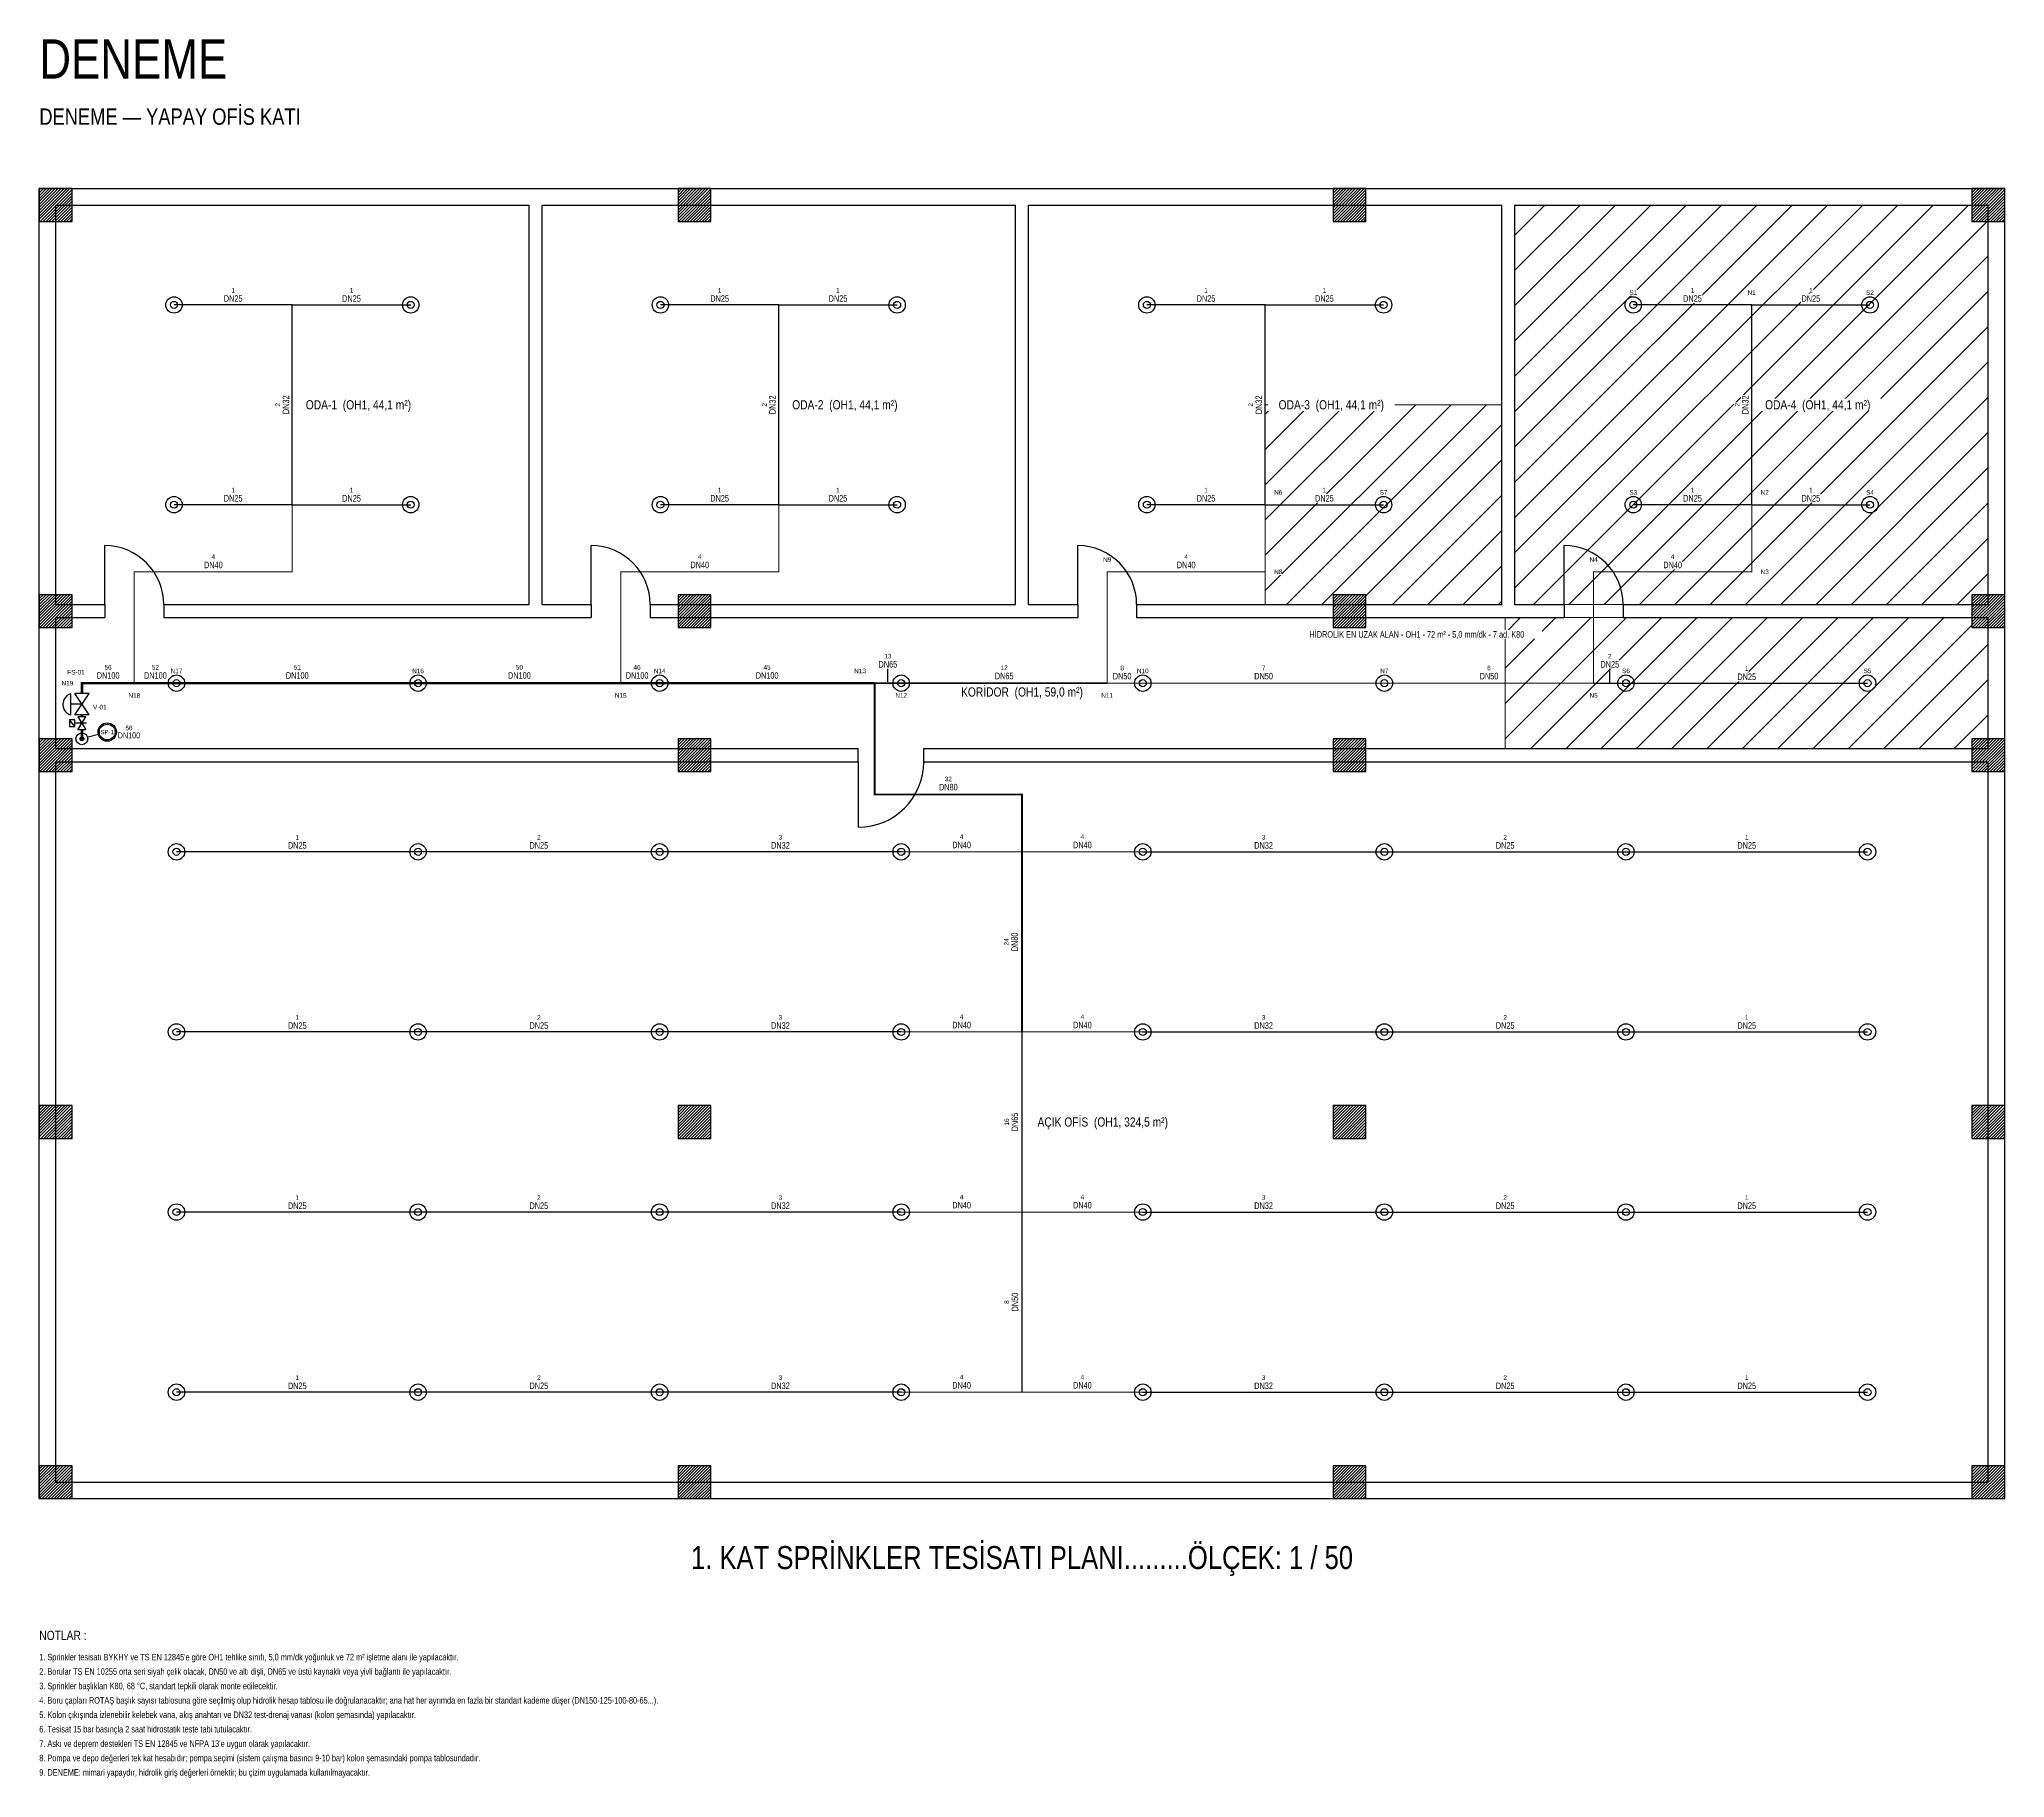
# Model space of a CAD drawing. Header units: centimetres. Extents: x 0 to 5680, y -426 to 2228.
# Drawn here: x 0 to 3000, y -426 to 2228 of the extents above; entities that cross this region are included whole.
import ezdxf
from ezdxf.enums import TextEntityAlignment as Align

# ---------------------------------------------------------------- set-up
doc = ezdxf.new("R2010")
doc.units = ezdxf.units.CM
doc.linetypes.add('DASHED', pattern=[1.524, 1.27, -0.254])
for name, color, linetype in [('ROTAS-MIMARI-DUVAR', 8, 'Continuous'), ('ROTAS-MIMARI-KAPI', 8, 'Continuous'), ('ROTAS-MIMARI-KOLON', 8, 'Continuous'), ('ROTAS-MIMARI-KOLON-TARAMA', 9, 'Continuous'), ('ROTAS-MIMARI-MAHAL', 7, 'Continuous'), ('ROTAS-YANGIN-BASLIK', 7, 'Continuous'), ('ROTAS-YANGIN-DUGUM', 3, 'Continuous'), ('ROTAS-YANGIN-HIDROLIK-ALAN', 2, 'Continuous'), ('ROTAS-YANGIN-HIDROLIK-TARAMA', 8, 'Continuous'), ('ROTAS-YANGIN-KOLON', 6, 'Continuous'), ('ROTAS-YANGIN-NOT', 1, 'Continuous'), ('ROTAS-YANGIN-SPR-BORU', 140, 'Continuous'), ('ROTAS-YANGIN-SPR-CAP', 141, 'Continuous'), ('ROTAS-YANGIN-SPRINKLER', 15, 'Continuous'), ('ROTAS-YANGIN-VANA', 1, 'Continuous')]:
    doc.layers.add(name, color=color, linetype=linetype)
doc.styles.add('ROTAS', font='arial.ttf')

# ---------------------------------------------------------------- blocks, each defined once
blk = doc.blocks.new('ROTAS-SPR-SARKIK')
for radius in [12.5, 5.37]:
    blk.add_circle((0, 0), radius)
blk = doc.blocks.new('ROTAS-SMB-IZLENEBILIR-KELEBEK')
for p, q in [((-5, 11), (5, 19)), ((0, 7), (0, 11)), ((0, -7), (0, 7))]:
    blk.add_line(p, q)
for points in [[(-10, -6), (-10, 6), (0, 0)], [(-5, 11), (5, 11), (5, 19), (-5, 19)], [(10, -6), (10, 6), (0, 0)]]:
    blk.add_lwpolyline(points, close=True)
blk = doc.blocks.new('ROTAS-AKIS-ANAHTARI')
for p, q in [((-16.3, 16.7), (16.2, 16.7)), ((-16.2, -11), (-16.2, 11)), ((-16.2, 11), (16.3, -11)), ((-16.2, -11), (16.3, 11)), ((0.1, 0), (0.1, 16.7)), ((16.3, -11), (16.3, 11))]:
    blk.add_line(p, q)
blk.add_lwpolyline([(16.2, 16.7), (14.8, 20.1), (12.8, 23.1), (10.1, 25.6), (7, 27.5), (3.5, 28.6), (-0.1, 29), (-3.7, 28.6), (-7.2, 27.5), (-10.3, 25.6), (-12.9, 23.1), (-15, 20.1), (-16.3, 16.7)])
blk = doc.blocks.new('ROTAS-SPR-KOLON')
blk.add_hatch(color=7).paths.add_polyline_path([(3, 0), (2.8, 1.1), (2.1, 2.1), (1.1, 2.8), (0, 3), (-1.1, 2.8), (-2.1, 2.1), (-2.8, 1.1), (-3, 0), (-2.8, -1.1), (-2.1, -2.1), (-1.1, -2.8), (0, -3), (1.1, -2.8), (2.1, -2.1), (2.8, -1.1)])
for radius in [9, 3]:
    blk.add_circle((0, 0), radius)

msp = doc.modelspace()

# ---------------------------------------------------------------- hatches: boundary and pattern name
at = {"layer": 'ROTAS-MIMARI-KOLON-TARAMA'}
h = msp.add_hatch(dxfattribs=at)
h.set_pattern_fill('ANSI31')
h.paths.add_polyline_path([(0, 1950), (50, 1950), (50, 2000), (0, 2000)])
h = msp.add_hatch(dxfattribs=at)
h.set_pattern_fill('ANSI31')
h.paths.add_polyline_path([(975, 1950), (1025, 1950), (1025, 2000), (975, 2000)])
h = msp.add_hatch(dxfattribs=at)
h.set_pattern_fill('ANSI31')
h.paths.add_polyline_path([(1975, 1950), (2025, 1950), (2025, 2000), (1975, 2000)])
h = msp.add_hatch(dxfattribs=at)
h.set_pattern_fill('ANSI31')
h.paths.add_polyline_path([(2950, 1950), (3000, 1950), (3000, 2000), (2950, 2000)])
h = msp.add_hatch(dxfattribs=at)
h.set_pattern_fill('ANSI31')
h.paths.add_polyline_path([(0, 1330), (50, 1330), (50, 1380), (0, 1380)])
h = msp.add_hatch(dxfattribs=at)
h.set_pattern_fill('ANSI31')
h.paths.add_polyline_path([(975, 1330), (1025, 1330), (1025, 1380), (975, 1380)])
h = msp.add_hatch(dxfattribs=at)
h.set_pattern_fill('ANSI31')
h.paths.add_polyline_path([(1975, 1330), (2025, 1330), (2025, 1380), (1975, 1380)])
h = msp.add_hatch(dxfattribs=at)
h.set_pattern_fill('ANSI31')
h.paths.add_polyline_path([(2950, 1330), (3000, 1330), (3000, 1380), (2950, 1380)])
h = msp.add_hatch(dxfattribs=at)
h.set_pattern_fill('ANSI31')
h.paths.add_polyline_path([(0, 1110), (50, 1110), (50, 1160), (0, 1160)])
h = msp.add_hatch(dxfattribs=at)
h.set_pattern_fill('ANSI31')
h.paths.add_polyline_path([(975, 1110), (1025, 1110), (1025, 1160), (975, 1160)])
h = msp.add_hatch(dxfattribs=at)
h.set_pattern_fill('ANSI31')
h.paths.add_polyline_path([(1975, 1110), (2025, 1110), (2025, 1160), (1975, 1160)])
h = msp.add_hatch(dxfattribs=at)
h.set_pattern_fill('ANSI31')
h.paths.add_polyline_path([(2950, 1110), (3000, 1110), (3000, 1160), (2950, 1160)])
h = msp.add_hatch(dxfattribs=at)
h.set_pattern_fill('ANSI31')
h.paths.add_polyline_path([(0, 550), (50, 550), (50, 600), (0, 600)])
h = msp.add_hatch(dxfattribs=at)
h.set_pattern_fill('ANSI31')
h.paths.add_polyline_path([(975, 550), (1025, 550), (1025, 600), (975, 600)])
h = msp.add_hatch(dxfattribs=at)
h.set_pattern_fill('ANSI31')
h.paths.add_polyline_path([(1975, 550), (2025, 550), (2025, 600), (1975, 600)])
h = msp.add_hatch(dxfattribs=at)
h.set_pattern_fill('ANSI31')
h.paths.add_polyline_path([(2950, 550), (3000, 550), (3000, 600), (2950, 600)])
h = msp.add_hatch(dxfattribs=at)
h.set_pattern_fill('ANSI31')
h.paths.add_polyline_path([(0, 0), (50, 0), (50, 50), (0, 50)])
h = msp.add_hatch(dxfattribs=at)
h.set_pattern_fill('ANSI31')
h.paths.add_polyline_path([(975, 0), (1025, 0), (1025, 50), (975, 50)])
h = msp.add_hatch(dxfattribs=at)
h.set_pattern_fill('ANSI31')
h.paths.add_polyline_path([(1975, 0), (2025, 0), (2025, 50), (1975, 50)])
h = msp.add_hatch(dxfattribs=at)
h.set_pattern_fill('ANSI31')
h.paths.add_polyline_path([(2950, 0), (3000, 0), (3000, 50), (2950, 50)])
at = {"layer": 'ROTAS-YANGIN-HIDROLIK-TARAMA'}
h = msp.add_hatch(dxfattribs=at)
h.set_pattern_fill('ANSI31', scale=12)
h.paths.add_polyline_path([(2252.5, 1975), (2975, 1975), (2975, 1365), (2252.5, 1365)])
h = msp.add_hatch(dxfattribs=at)
h.set_pattern_fill('ANSI31', scale=12)
h.paths.add_polyline_path([(2232.5, 1670), (2232.5, 1365), (1871.275, 1365), (1871.275, 1670)])
h = msp.add_hatch(dxfattribs=at)
h.set_pattern_fill('ANSI31', scale=12)
h.paths.add_polyline_path([(2974.975, 1345), (2974.975, 1145), (2237.525, 1145), (2237.525, 1345)])

# ---------------------------------------------------------------- linework, layer by layer
at = {"layer": 'ROTAS-MIMARI-DUVAR'}
for p, q in [((0, 2000), (3000, 2000)), ((0, 0), (0, 2000)), ((3000, 0), (3000, 2000)), ((25, 1975), (747.5, 1975)), ((25, 1365), (25, 1975)), ((747.5, 1365), (747.5, 1975)), ((767.5, 1975), (1490, 1975)), ((767.5, 1365), (767.5, 1975)), ((1490, 1365), (1490, 1975)), ((1510, 1975), (2232.5, 1975)), ((1510, 1365), (1510, 1975)), ((2232.5, 1365), (2232.5, 1975)), ((2252.5, 1975), (2975, 1975)), ((2252.5, 1365), (2252.5, 1975)), ((2975, 1365), (2975, 1975)), ((25, 1365), (100, 1365)), ((190, 1365), (747.5, 1365)), ((767.5, 1365), (842.5, 1365)), ((932.5, 1365), (1490, 1365)), ((1510, 1365), (1585, 1365)), ((1675, 1365), (2232.5, 1365)), ((2252.5, 1365), (2327.5, 1365)), ((2417.5, 1365), (2975, 1365)), ((25, 1345), (100, 1345)), ((25, 1145), (25, 1345)), ((190, 1345), (842.5, 1345)), ((932.5, 1345), (1585, 1345)), ((1675, 1345), (2327.5, 1345)), ((2417.5, 1345), (2975, 1345)), ((2975, 1145), (2975, 1345)), ((25, 1145), (1250, 1145)), ((1350, 1145), (2975, 1145)), ((25, 1125), (1250, 1125)), ((25, 25), (25, 1125)), ((1350, 1125), (2975, 1125)), ((2975, 25), (2975, 1125)), ((0, 0), (3000, 0)), ((25, 25), (2975, 25))]:
    msp.add_line(p, q, dxfattribs=at)
at = {"layer": 'ROTAS-MIMARI-KAPI'}
for p, q in [((100, 1365), (100, 1455)), ((842.5, 1365), (842.5, 1455)), ((1585, 1365), (1585, 1455)), ((2327.5, 1365), (2327.5, 1455)), ((100, 1365), (100, 1345)), ((190, 1365), (190, 1345)), ((842.5, 1365), (842.5, 1345)), ((932.5, 1365), (932.5, 1345)), ((1585, 1365), (1585, 1345)), ((1675, 1365), (1675, 1345)), ((2327.5, 1365), (2327.5, 1345)), ((2417.5, 1365), (2417.5, 1345)), ((1250, 1125), (1250, 1145)), ((1350, 1125), (1350, 1145)), ((1250, 1125), (1250, 1025))]:
    msp.add_line(p, q, dxfattribs=at)
for centre, radius, start, end in [((100, 1365), 90, 0, 90), ((842.5, 1365), 90, 0, 90), ((1585, 1365), 90, 0, 90), ((2327.5, 1365), 90, 0, 90), ((1250, 1125), 100, 270, 360)]:
    msp.add_arc(centre, radius, start, end, dxfattribs=at)
at = {"layer": 'ROTAS-MIMARI-KOLON'}
for points in [[(0, 1950), (50, 1950), (50, 2000), (0, 2000)], [(975, 1950), (1025, 1950), (1025, 2000), (975, 2000)], [(1975, 1950), (2025, 1950), (2025, 2000), (1975, 2000)], [(2950, 1950), (3000, 1950), (3000, 2000), (2950, 2000)], [(0, 1330), (50, 1330), (50, 1380), (0, 1380)], [(975, 1330), (1025, 1330), (1025, 1380), (975, 1380)], [(1975, 1330), (2025, 1330), (2025, 1380), (1975, 1380)], [(2950, 1330), (3000, 1330), (3000, 1380), (2950, 1380)], [(0, 1110), (50, 1110), (50, 1160), (0, 1160)], [(975, 1110), (1025, 1110), (1025, 1160), (975, 1160)], [(1975, 1110), (2025, 1110), (2025, 1160), (1975, 1160)], [(2950, 1110), (3000, 1110), (3000, 1160), (2950, 1160)], [(0, 550), (50, 550), (50, 600), (0, 600)], [(975, 550), (1025, 550), (1025, 600), (975, 600)], [(1975, 550), (2025, 550), (2025, 600), (1975, 600)], [(2950, 550), (3000, 550), (3000, 600), (2950, 600)], [(0, 0), (50, 0), (50, 50), (0, 50)], [(975, 0), (1025, 0), (1025, 50), (975, 50)], [(1975, 0), (2025, 0), (2025, 50), (1975, 50)], [(2950, 0), (3000, 0), (3000, 50), (2950, 50)]]:
    msp.add_lwpolyline(points, close=True, dxfattribs=at)
at = {"layer": 'ROTAS-YANGIN-HIDROLIK-ALAN', "linetype": 'DASHED', "ltscale": 8, "const_width": 1.5}
for points in [[(2252.5, 1975), (2975, 1975), (2975, 1365), (2252.5, 1365)], [(2232.5, 1670), (2232.5, 1365), (1871.275, 1365), (1871.275, 1670)], [(2974.975, 1345), (2974.975, 1145), (2237.525, 1145), (2237.525, 1345)]]:
    msp.add_lwpolyline(points, close=True, dxfattribs=at)
at = {"layer": 'ROTAS-YANGIN-KOLON'}
msp.add_line((90.114, 1166.729), (74.659, 1162.588), dxfattribs=at)
for radius in [14, 12]:
    msp.add_circle((103.637, 1170.353), radius, dxfattribs=at)
at = {"layer": 'ROTAS-YANGIN-SPR-BORU'}
for points in [[(386.2, 1822.5), (205.6, 1822.5)], [(386.2, 1517.5), (386.2, 1822.5)], [(386.2, 1822.5), (566.9, 1822.5)], [(1128.8, 1822.5), (948.1, 1822.5)], [(1128.8, 1517.5), (1128.8, 1822.5)], [(1128.8, 1822.5), (1309.4, 1822.5)], [(1871.2, 1822.5), (1690.6, 1822.5)], [(1871.2, 1517.5), (1871.2, 1822.5)], [(1871.2, 1822.5), (2051.9, 1822.5)], [(2613.8, 1822.5), (2433.1, 1822.5)], [(2613.8, 1517.5), (2613.8, 1822.5)], [(2613.8, 1822.5), (2794.4, 1822.5)], [(386.2, 1517.5), (205.6, 1517.5)], [(386.2, 1517.5), (566.9, 1517.5)], [(1128.8, 1517.5), (948.1, 1517.5)], [(1128.8, 1517.5), (1309.4, 1517.5)], [(1871.2, 1517.5), (1690.6, 1517.5)], [(1871.2, 1517.5), (2051.9, 1517.5)], [(2613.8, 1517.5), (2433.1, 1517.5)], [(2613.8, 1517.5), (2794.4, 1517.5)], [(2372.5, 1245), (2421.9, 1245)], [(2421.9, 1245), (2790.6, 1245)], [(578.1, 987.5), (209.4, 987.5)], [(946.9, 987.5), (578.1, 987.5)], [(1315.6, 987.5), (946.9, 987.5)], [(1684.4, 987.5), (2053.1, 987.5)], [(2053.1, 987.5), (2421.9, 987.5)], [(2421.9, 987.5), (2790.6, 987.5)], [(578.1, 712.5), (209.4, 712.5)], [(946.9, 712.5), (578.1, 712.5)], [(1315.6, 712.5), (946.9, 712.5)], [(1684.4, 712.5), (2053.1, 712.5)], [(2053.1, 712.5), (2421.9, 712.5)], [(2421.9, 712.5), (2790.6, 712.5)], [(578.1, 437.5), (209.4, 437.5)], [(946.9, 437.5), (578.1, 437.5)], [(1315.6, 437.5), (946.9, 437.5)], [(1684.4, 437.5), (2053.1, 437.5)], [(2053.1, 437.5), (2421.9, 437.5)], [(2421.9, 437.5), (2790.6, 437.5)], [(578.1, 162.5), (209.4, 162.5)], [(946.9, 162.5), (578.1, 162.5)], [(1315.6, 162.5), (946.9, 162.5)], [(1684.4, 162.5), (2053.1, 162.5)], [(2053.1, 162.5), (2421.9, 162.5)], [(2421.9, 162.5), (2790.6, 162.5)]]:
    msp.add_lwpolyline(points, dxfattribs=at)
for points, const_width in [([(145, 1245), (145, 1415), (386.2, 1415), (386.2, 1517.5)], 1.5), ([(887.5, 1245), (887.5, 1415), (1128.8, 1415), (1128.8, 1517.5)], 1.5), ([(1630, 1245), (1630, 1415), (1871.2, 1415), (1871.2, 1517.5)], 1.5), ([(2372.5, 1245), (2372.5, 1415), (2613.8, 1415), (2613.8, 1517.5)], 1.5), ([(65, 1229), (65, 1245), (145, 1245)], 4), ([(145, 1245), (209.4, 1245)], 4), ([(209.4, 1245), (578.1, 1245)], 4), ([(578.1, 1245), (887.5, 1245)], 4), ([(887.5, 1245), (946.9, 1245)], 4), ([(946.9, 1245), (1275, 1245)], 4), ([(1275, 1245), (1275, 1075), (1500, 1075), (1500, 987.5)], 3), ([(1275, 1245), (1315.6, 1245)], 2.5), ([(1315.6, 1245), (1630, 1245)], 2.5), ([(1630, 1245), (1684.4, 1245)], 2), ([(1684.4, 1245), (2053.1, 1245)], 2), ([(2053.1, 1245), (2372.5, 1245)], 2), ([(65, 1193.8), (65, 1196.4)], 4), ([(65, 1160), (65, 1173.8)], 4), ([(1500, 987.5), (1315.6, 987.5)], 1.5), ([(1500, 987.5), (1500, 712.5)], 3), ([(1500, 987.5), (1684.4, 987.5)], 1.5), ([(1500, 712.5), (1315.6, 712.5)], 1.5), ([(1500, 712.5), (1500, 437.5)], 2.5), ([(1500, 712.5), (1684.4, 712.5)], 1.5), ([(1500, 437.5), (1315.6, 437.5)], 1.5), ([(1500, 437.5), (1500, 162.5)], 2), ([(1500, 437.5), (1684.4, 437.5)], 1.5), ([(1500, 162.5), (1315.6, 162.5)], 1.5), ([(1500, 162.5), (1684.4, 162.5)], 1.5)]:
    msp.add_lwpolyline(points, dxfattribs=dict(at, const_width=const_width))
at = {"layer": 'ROTAS-YANGIN-SPR-CAP'}
for p, q in [((1295.3, 1247.25), (1295.3, 1267)), ((2397.2, 1246), (2397.2, 1267))]:
    msp.add_line(p, q, dxfattribs=at)

# ---------------------------------------------------------------- block references
at = {"layer": 'ROTAS-YANGIN-KOLON'}
msp.add_blockref('ROTAS-SPR-KOLON', (65, 1160), dxfattribs=at)
at = {"layer": 'ROTAS-YANGIN-SPRINKLER'}
for p in [(205.6, 1822.5), (566.9, 1822.5), (948.1, 1822.5), (1309.4, 1822.5), (1690.6, 1822.5), (2051.9, 1822.5), (2433.1, 1822.5), (2794.4, 1822.5), (205.6, 1517.5), (566.9, 1517.5), (948.1, 1517.5), (1309.4, 1517.5), (1690.6, 1517.5), (2051.9, 1517.5), (2433.1, 1517.5), (2794.4, 1517.5), (209.4, 1245), (578.1, 1245), (946.9, 1245), (1315.6, 1245), (1684.4, 1245), (2053.1, 1245), (2421.9, 1245), (2790.6, 1245), (209.4, 987.5), (578.1, 987.5), (946.9, 987.5), (1315.6, 987.5), (1684.4, 987.5), (2053.1, 987.5), (2421.9, 987.5), (2790.6, 987.5), (209.4, 712.5), (578.1, 712.5), (946.9, 712.5), (1315.6, 712.5), (1684.4, 712.5), (2053.1, 712.5), (2421.9, 712.5), (2790.6, 712.5), (209.4, 437.5), (578.1, 437.5), (946.9, 437.5), (1315.6, 437.5), (1684.4, 437.5), (2053.1, 437.5), (2421.9, 437.5), (2790.6, 437.5), (209.4, 162.5), (578.1, 162.5), (946.9, 162.5), (1315.6, 162.5), (1684.4, 162.5), (2053.1, 162.5), (2421.9, 162.5), (2790.6, 162.5)]:
    msp.add_blockref('ROTAS-SPR-SARKIK', p, dxfattribs=at)
at = {"layer": 'ROTAS-YANGIN-VANA', "rotation": 90}
for name, p in [('ROTAS-AKIS-ANAHTARI', (65, 1212.7)), ('ROTAS-SMB-IZLENEBILIR-KELEBEK', (65, 1183.8))]:
    msp.add_blockref(name, p, dxfattribs=at)

# ---------------------------------------------------------------- texts
at = {"layer": 'ROTAS-YANGIN-BASLIK', "style": 'ROTAS', "width": 0.8}
for s, height, p in [('DENEME', 60, (0, 2150)), ('DENEME — YAPAY OFİS KATI', 25, (0, 2090))]:
    msp.add_text(s, height=height, dxfattribs=at).set_placement(p, align=Align.BOTTOM_LEFT)
msp.add_text('1. KAT SPRİNKLER TESİSATI PLANI.........ÖLÇEK: 1 / 50', height=35, dxfattribs=at).set_placement((1500, -90), align=Align.MIDDLE_CENTER)
at = {"layer": 'ROTAS-YANGIN-NOT', "style": 'ROTAS', "width": 0.8}
for s, height, p in [('NOTLAR :', 14, (0, -220)), ("1. Sprinkler tesisatı BYKHY ve TS EN 12845'e göre OH1 tehlike sınıfı, 5,0 mm/dk yoğunluk ve 72 m² işletme alanı ile yapılacaktır.", 10, (0, -250)), ('2. Borular TS EN 10255 orta seri siyah çelik olacak, DN50 ve altı dişli, DN65 ve üstü kaynaklı veya yivli bağlantı ile yapılacaktır.', 10, (0, -272)), ('3. Sprinkler başlıkları K80, 68 °C, standart tepkili olarak monte edilecektir.', 10, (0, -294)), ('4. Boru çapları ROTAŞ başlık sayısı tablosuna göre seçilmiş olup hidrolik hesap tablosu ile doğrulanacaktır; ana hat her ayrımda en fazla bir standart kademe düşer (DN150-125-100-80-65...).', 10, (0, -316)), ('5. Kolon çıkışında izlenebilir kelebek vana, akış anahtarı ve DN32 test-drenaj vanası (kolon şemasında) yapılacaktır.', 10, (0, -338)), ('6. Tesisat 15 bar basınçla 2 saat hidrostatik teste tabi tutulacaktır.', 10, (0, -360)), ("7. Askı ve deprem destekleri TS EN 12845 ve NFPA 13'e uygun olarak yapılacaktır.", 10, (0, -382)), ('8. Pompa ve depo değerleri tek kat hesabıdır; pompa seçimi (sistem çalışma basıncı 9-10 bar) kolon şemasındaki pompa tablosundadır.', 10, (0, -404)), ('9. DENEME: mimari yapaydır, hidrolik giriş değerleri örnektir; bu çizim uygulamada kullanılmayacaktır.', 10, (0, -426))]:
    msp.add_text(s, height=height, dxfattribs=at).set_placement(p, align=Align.BOTTOM_LEFT)

# ---------------------------------------------------------------- next in the draw order: wipeouts: each hides what was drawn before it
for points in [[(281.1, 1825.5), (310.7, 1825.5), (310.7, 1839), (281.1, 1839)], [(461.75, 1825.5), (491.35, 1825.5), (491.35, 1839), (461.75, 1839)], [(1023.65, 1825.5), (1053.25, 1825.5), (1053.25, 1839), (1023.65, 1839)], [(1204.3, 1825.5), (1233.9, 1825.5), (1233.9, 1839), (1204.3, 1839)], [(1766.1, 1825.5), (1795.7, 1825.5), (1795.7, 1839), (1766.1, 1839)], [(1946.75, 1825.5), (1976.35, 1825.5), (1976.35, 1839), (1946.75, 1839)], [(2427.22, 1836.5), (2438.98, 1836.5), (2438.98, 1845.95), (2427.22, 1845.95)], [(2508.65, 1825.5), (2538.25, 1825.5), (2538.25, 1839), (2508.65, 1839)], [(2607.92, 1836.5), (2619.68, 1836.5), (2619.68, 1845.95), (2607.92, 1845.95)], [(2689.3, 1825.5), (2718.9, 1825.5), (2718.9, 1839), (2689.3, 1839)], [(2788.52, 1836.5), (2800.28, 1836.5), (2800.28, 1845.95), (2788.52, 1845.95)], [(369.7, 1655.2), (383.2, 1655.2), (383.2, 1684.8), (369.7, 1684.8)], [(1112.3, 1655.2), (1125.8, 1655.2), (1125.8, 1684.8), (1112.3, 1684.8)], [(1854.7, 1655.2), (1868.2, 1655.2), (1868.2, 1684.8), (1854.7, 1684.8)], [(2597.3, 1655.2), (2610.8, 1655.2), (2610.8, 1684.8), (2597.3, 1684.8)], [(281.1, 1520.5), (310.7, 1520.5), (310.7, 1534), (281.1, 1534)], [(461.75, 1520.5), (491.35, 1520.5), (491.35, 1534), (461.75, 1534)], [(1023.65, 1520.5), (1053.25, 1520.5), (1053.25, 1534), (1023.65, 1534)], [(1204.3, 1520.5), (1233.9, 1520.5), (1233.9, 1534), (1204.3, 1534)], [(1766.1, 1520.5), (1795.7, 1520.5), (1795.7, 1534), (1766.1, 1534)], [(1885.2, 1531.5), (1896.96, 1531.5), (1896.96, 1540.95), (1885.2, 1540.95)], [(1946.75, 1520.5), (1976.35, 1520.5), (1976.35, 1534), (1946.75, 1534)], [(2046.02, 1531.5), (2057.78, 1531.5), (2057.78, 1540.95), (2046.02, 1540.95)], [(2427.22, 1531.5), (2438.98, 1531.5), (2438.98, 1540.95), (2427.22, 1540.95)], [(2508.65, 1520.5), (2538.25, 1520.5), (2538.25, 1534), (2508.65, 1534)], [(2627.8, 1531.5), (2639.56, 1531.5), (2639.56, 1540.95), (2627.8, 1540.95)], [(2689.3, 1520.5), (2718.9, 1520.5), (2718.9, 1534), (2689.3, 1534)], [(2788.52, 1531.5), (2800.28, 1531.5), (2800.28, 1540.95), (2788.52, 1540.95)], [(250.8, 1418.75), (280.4, 1418.75), (280.4, 1432.25), (250.8, 1432.25)], [(993.35, 1418.75), (1022.95, 1418.75), (1022.95, 1432.25), (993.35, 1432.25)], [(1624.12, 1429), (1635.88, 1429), (1635.88, 1438.45), (1624.12, 1438.45)], [(1735.8, 1418.75), (1765.4, 1418.75), (1765.4, 1432.25), (1735.8, 1432.25)], [(1885.2, 1410.275), (1896.96, 1410.275), (1896.96, 1419.725), (1885.2, 1419.725)], [(2366.62, 1429), (2378.38, 1429), (2378.38, 1438.45), (2366.62, 1438.45)], [(2478.35, 1418.75), (2507.95, 1418.75), (2507.95, 1432.25), (2478.35, 1432.25)], [(2627.8, 1410.275), (2639.56, 1410.275), (2639.56, 1419.725), (2627.8, 1419.725)], [(1911.93, 1312.688), (2293.53, 1312.688), (2293.53, 1326.188), (1911.93, 1326.188)], [(43.4, 1257), (68.6, 1257), (68.6, 1266.45), (43.4, 1266.45)], [(87, 1250), (123, 1250), (123, 1263.5), (87, 1263.5)], [(159.2, 1250), (195.2, 1250), (195.2, 1263.5), (159.2, 1263.5)], [(375.75, 1250), (411.75, 1250), (411.75, 1263.5), (375.75, 1263.5)], [(569.98, 1259), (586.22, 1259), (586.22, 1268.45), (569.98, 1268.45)], [(714.8, 1250), (750.8, 1250), (750.8, 1263.5), (714.8, 1263.5)], [(894.448, 1250), (930.448, 1250), (930.448, 1263.5), (894.448, 1263.5)], [(1092.95, 1250), (1128.95, 1250), (1128.95, 1263.5), (1092.95, 1263.5)], [(1244.76, 1259), (1261, 1259), (1261, 1268.45), (1244.76, 1268.45)], [(1280.5, 1267), (1310.1, 1267), (1310.1, 1280.5), (1280.5, 1280.5)], [(1458, 1249.25), (1487.6, 1249.25), (1487.6, 1262.75), (1458, 1262.75)], [(1638.048, 1249), (1667.648, 1249), (1667.648, 1262.5), (1638.048, 1262.5)], [(1853.95, 1249), (1883.55, 1249), (1883.55, 1262.5), (1853.95, 1262.5)], [(2047.22, 1259), (2058.98, 1259), (2058.98, 1268.45), (2047.22, 1268.45)], [(2198, 1249), (2227.6, 1249), (2227.6, 1262.5), (2198, 1262.5)], [(2382.4, 1267), (2412, 1267), (2412, 1280.5), (2382.4, 1280.5)], [(2591.45, 1248), (2621.05, 1248), (2621.05, 1261.5), (2591.45, 1261.5)], [(2784.72, 1259), (2796.48, 1259), (2796.48, 1268.45), (2784.72, 1268.45)], [(136.88, 1221.55), (153.12, 1221.55), (153.12, 1231), (136.88, 1231)], [(879.38, 1221.55), (895.62, 1221.55), (895.62, 1231), (879.38, 1231)], [(1307.48, 1221.55), (1323.72, 1221.55), (1323.72, 1231), (1307.48, 1231)], [(1621.88, 1221.55), (1638.12, 1221.55), (1638.12, 1231), (1621.88, 1231)], [(2366.62, 1221.55), (2378.38, 1221.55), (2378.38, 1231), (2366.62, 1231)], [(82, 1203.8), (102.72, 1203.8), (102.72, 1213.25), (82, 1213.25)], [(92.637, 1165.353), (114.637, 1165.353), (114.637, 1175.353), (92.637, 1175.353)], [(1372.7, 1079.5), (1402.3, 1079.5), (1402.3, 1093), (1372.7, 1093)], [(378.95, 990.5), (408.55, 990.5), (408.55, 1004), (378.95, 1004)], [(747.7, 990.5), (777.3, 990.5), (777.3, 1004), (747.7, 1004)], [(1116.45, 990.5), (1146.05, 990.5), (1146.05, 1004), (1116.45, 1004)], [(1393, 991.25), (1422.6, 991.25), (1422.6, 1004.75), (1393, 1004.75)], [(1577.4, 991.25), (1607, 991.25), (1607, 1004.75), (1577.4, 1004.75)], [(1853.95, 990.5), (1883.55, 990.5), (1883.55, 1004), (1853.95, 1004)], [(2222.7, 990.5), (2252.3, 990.5), (2252.3, 1004), (2222.7, 1004)], [(2591.45, 990.5), (2621.05, 990.5), (2621.05, 1004), (2591.45, 1004)], [(1482, 835.2), (1495.5, 835.2), (1495.5, 864.8), (1482, 864.8)], [(378.95, 715.5), (408.55, 715.5), (408.55, 729), (378.95, 729)], [(747.7, 715.5), (777.3, 715.5), (777.3, 729), (747.7, 729)], [(1116.45, 715.5), (1146.05, 715.5), (1146.05, 729), (1116.45, 729)], [(1393, 716.25), (1422.6, 716.25), (1422.6, 729.75), (1393, 729.75)], [(1577.4, 716.25), (1607, 716.25), (1607, 729.75), (1577.4, 729.75)], [(1853.95, 715.5), (1883.55, 715.5), (1883.55, 729), (1853.95, 729)], [(2222.7, 715.5), (2252.3, 715.5), (2252.3, 729), (2222.7, 729)], [(2591.45, 715.5), (2621.05, 715.5), (2621.05, 729), (2591.45, 729)], [(1482.25, 560.2), (1495.75, 560.2), (1495.75, 589.8), (1482.25, 589.8)], [(378.95, 440.5), (408.55, 440.5), (408.55, 454), (378.95, 454)], [(747.7, 440.5), (777.3, 440.5), (777.3, 454), (747.7, 454)], [(1116.45, 440.5), (1146.05, 440.5), (1146.05, 454), (1116.45, 454)], [(1393, 441.25), (1422.6, 441.25), (1422.6, 454.75), (1393, 454.75)], [(1577.4, 441.25), (1607, 441.25), (1607, 454.75), (1577.4, 454.75)], [(1853.95, 440.5), (1883.55, 440.5), (1883.55, 454), (1853.95, 454)], [(2222.7, 440.5), (2252.3, 440.5), (2252.3, 454), (2222.7, 454)], [(2591.45, 440.5), (2621.05, 440.5), (2621.05, 454), (2591.45, 454)], [(1482.5, 285.2), (1496, 285.2), (1496, 314.8), (1482.5, 314.8)], [(378.95, 165.5), (408.55, 165.5), (408.55, 179), (378.95, 179)], [(747.7, 165.5), (777.3, 165.5), (777.3, 179), (747.7, 179)], [(1116.45, 165.5), (1146.05, 165.5), (1146.05, 179), (1116.45, 179)], [(1393, 166.25), (1422.6, 166.25), (1422.6, 179.75), (1393, 179.75)], [(1577.4, 166.25), (1607, 166.25), (1607, 179.75), (1577.4, 179.75)], [(1853.95, 165.5), (1883.55, 165.5), (1883.55, 179), (1853.95, 179)], [(2222.7, 165.5), (2252.3, 165.5), (2252.3, 179), (2222.7, 179)], [(2591.45, 165.5), (2621.05, 165.5), (2621.05, 179), (2591.45, 179)]]:
    msp.add_wipeout(points)

# ---------------------------------------------------------------- next in the draw order: texts
at = {"layer": 'ROTAS-YANGIN-DUGUM', "style": 'ROTAS', "width": 0.8}
for s, p in [('S1', (2433.1, 1841.225)), ('N1', (2613.8, 1841.225)), ('S2', (2794.4, 1841.225)), ('N6', (1891.08, 1536.225)), ('S7', (2051.9, 1536.225)), ('S3', (2433.1, 1536.225)), ('N2', (2633.68, 1536.225)), ('S4', (2794.4, 1536.225)), ('N9', (1630, 1433.725)), ('N8', (1891.08, 1415)), ('N4', (2372.5, 1433.725)), ('N3', (2633.68, 1415)), ('N16', (578.1, 1263.725)), ('N13', (1252.88, 1263.725)), ('N7', (2053.1, 1263.725)), ('S5', (2790.6, 1263.725)), ('N18', (145, 1226.275)), ('N15', (887.5, 1226.275)), ('N12', (1315.6, 1226.275)), ('N11', (1630, 1226.275)), ('N5', (2372.5, 1226.275))]:
    msp.add_text(s, height=7, dxfattribs=at).set_placement(p, align=Align.MIDDLE_CENTER)
at = {"layer": 'ROTAS-YANGIN-HIDROLIK-ALAN', "style": 'ROTAS', "width": 0.8}
msp.add_text('HİDROLİK EN UZAK ALAN - OH1 - 72 m² - 5,0 mm/dk - 7 ad. K80', height=10, dxfattribs=at).set_placement((2102.73, 1319.438), align=Align.MIDDLE_CENTER)
at = {"layer": 'ROTAS-YANGIN-KOLON', "style": 'ROTAS', "width": 0.8}
msp.add_text('SP-1', height=6.5, dxfattribs=at).set_placement((103.637, 1170.353), align=Align.MIDDLE_CENTER)
at = {"layer": 'ROTAS-YANGIN-SPR-CAP', "style": 'ROTAS', "width": 0.8}
for s, p in [('DN25', (295.9, 1832.25)), ('DN25', (476.55, 1832.25)), ('DN25', (1038.45, 1832.25)), ('DN25', (1219.1, 1832.25)), ('DN25', (1780.9, 1832.25)), ('DN25', (1961.55, 1832.25)), ('DN25', (2523.45, 1832.25)), ('DN25', (2704.1, 1832.25)), ('DN25', (295.9, 1527.25)), ('DN25', (476.55, 1527.25)), ('DN25', (1038.45, 1527.25)), ('DN25', (1219.1, 1527.25)), ('DN25', (1780.9, 1527.25)), ('DN25', (1961.55, 1527.25)), ('DN25', (2523.45, 1527.25)), ('DN25', (2704.1, 1527.25)), ('DN40', (265.6, 1425.5)), ('DN40', (1008.15, 1425.5)), ('DN40', (1750.6, 1425.5)), ('DN40', (2493.15, 1425.5)), ('DN100', (105, 1256.75)), ('DN100', (177.2, 1256.75)), ('DN100', (393.75, 1256.75)), ('DN100', (732.8, 1256.75)), ('DN100', (912.448, 1256.75)), ('DN100', (1110.95, 1256.75)), ('DN65', (1295.3, 1273.75)), ('DN65', (1472.8, 1256)), ('DN50', (1652.848, 1255.75)), ('DN50', (1868.75, 1255.75)), ('DN50', (2212.8, 1255.75)), ('DN25', (2397.2, 1273.75)), ('DN25', (2606.25, 1254.75)), ('DN80', (1387.5, 1086.25)), ('DN25', (393.75, 997.25)), ('DN25', (762.5, 997.25)), ('DN32', (1131.25, 997.25)), ('DN40', (1407.8, 998)), ('DN40', (1592.2, 998)), ('DN32', (1868.75, 997.25)), ('DN25', (2237.5, 997.25)), ('DN25', (2606.25, 997.25)), ('DN25', (393.75, 722.25)), ('DN25', (762.5, 722.25)), ('DN32', (1131.25, 722.25)), ('DN40', (1407.8, 723)), ('DN40', (1592.2, 723)), ('DN32', (1868.75, 722.25)), ('DN25', (2237.5, 722.25)), ('DN25', (2606.25, 722.25)), ('DN25', (393.75, 447.25)), ('DN25', (762.5, 447.25)), ('DN32', (1131.25, 447.25)), ('DN40', (1407.8, 448)), ('DN40', (1592.2, 448)), ('DN32', (1868.75, 447.25)), ('DN25', (2237.5, 447.25)), ('DN25', (2606.25, 447.25)), ('DN25', (393.75, 172.25)), ('DN25', (762.5, 172.25)), ('DN32', (1131.25, 172.25)), ('DN40', (1407.8, 173)), ('DN40', (1592.2, 173)), ('DN32', (1868.75, 172.25)), ('DN25', (2237.5, 172.25)), ('DN25', (2606.25, 172.25))]:
    msp.add_text(s, height=10, dxfattribs=at).set_placement(p, align=Align.MIDDLE_CENTER)
for s, p in [('DN32', (376.45, 1670)), ('DN32', (1119.05, 1670)), ('DN32', (1861.45, 1670)), ('DN32', (2604.05, 1670)), ('DN80', (1488.75, 850)), ('DN65', (1489, 575)), ('DN50', (1489.25, 300))]:
    msp.add_text(s, height=10, rotation=90, dxfattribs=at).set_placement(p, align=Align.MIDDLE_CENTER)
at = {"layer": 'ROTAS-YANGIN-VANA', "style": 'ROTAS', "width": 0.8}
for s, p in [('FS-01', (56, 1261.725)), ('V-01', (92.36, 1208.525))]:
    msp.add_text(s, height=7, dxfattribs=at).set_placement(p, align=Align.MIDDLE_CENTER)

# ---------------------------------------------------------------- next in the draw order: wipeouts: each hides what was drawn before it
for points in [[(292.26, 1840), (299.54, 1840), (299.54, 1849.45), (292.26, 1849.45)], [(472.91, 1840), (480.19, 1840), (480.19, 1849.45), (472.91, 1849.45)], [(1034.81, 1840), (1042.09, 1840), (1042.09, 1849.45), (1034.81, 1849.45)], [(1215.46, 1840), (1222.74, 1840), (1222.74, 1849.45), (1215.46, 1849.45)], [(1777.26, 1840), (1784.54, 1840), (1784.54, 1849.45), (1777.26, 1849.45)], [(1957.91, 1840), (1965.19, 1840), (1965.19, 1849.45), (1957.91, 1849.45)], [(2519.81, 1840), (2527.09, 1840), (2527.09, 1849.45), (2519.81, 1849.45)], [(2700.46, 1840), (2707.74, 1840), (2707.74, 1849.45), (2700.46, 1849.45)], [(359.25, 1666.36), (368.7, 1666.36), (368.7, 1673.64), (359.25, 1673.64)], [(390.25, 1660.55), (584.01, 1660.55), (584.01, 1679.45), (390.25, 1679.45)], [(1101.85, 1666.36), (1111.3, 1666.36), (1111.3, 1673.64), (1101.85, 1673.64)], [(1132.75, 1660.55), (1326.51, 1660.55), (1326.51, 1679.45), (1132.75, 1679.45)], [(1844.25, 1666.36), (1853.7, 1666.36), (1853.7, 1673.64), (1844.25, 1673.64)], [(1875.25, 1660.55), (2069.01, 1660.55), (2069.01, 1679.45), (1875.25, 1679.45)], [(2586.85, 1666.36), (2596.3, 1666.36), (2596.3, 1673.64), (2586.85, 1673.64)], [(2617.75, 1660.55), (2811.51, 1660.55), (2811.51, 1679.45), (2617.75, 1679.45)], [(292.26, 1535), (299.54, 1535), (299.54, 1544.45), (292.26, 1544.45)], [(472.91, 1535), (480.19, 1535), (480.19, 1544.45), (472.91, 1544.45)], [(1034.81, 1535), (1042.09, 1535), (1042.09, 1544.45), (1034.81, 1544.45)], [(1215.46, 1535), (1222.74, 1535), (1222.74, 1544.45), (1215.46, 1544.45)], [(1777.26, 1535), (1784.54, 1535), (1784.54, 1544.45), (1777.26, 1544.45)], [(1957.91, 1535), (1965.19, 1535), (1965.19, 1544.45), (1957.91, 1544.45)], [(2519.81, 1535), (2527.09, 1535), (2527.09, 1544.45), (2519.81, 1544.45)], [(2700.46, 1535), (2707.74, 1535), (2707.74, 1544.45), (2700.46, 1544.45)], [(261.96, 1433.25), (269.24, 1433.25), (269.24, 1442.7), (261.96, 1442.7)], [(1004.51, 1433.25), (1011.79, 1433.25), (1011.79, 1442.7), (1004.51, 1442.7)], [(1746.96, 1433.25), (1754.24, 1433.25), (1754.24, 1442.7), (1746.96, 1442.7)], [(2489.51, 1433.25), (2496.79, 1433.25), (2496.79, 1442.7), (2489.51, 1442.7)], [(1289.42, 1281.5), (1301.18, 1281.5), (1301.18, 1290.95), (1289.42, 1290.95)], [(2393.56, 1281.5), (2400.84, 1281.5), (2400.84, 1290.95), (2393.56, 1290.95)], [(99.12, 1264.5), (110.88, 1264.5), (110.88, 1273.95), (99.12, 1273.95)], [(171.32, 1264.5), (183.08, 1264.5), (183.08, 1273.95), (171.32, 1273.95)], [(201.28, 1259), (217.52, 1259), (217.52, 1268.45), (201.28, 1268.45)], [(387.87, 1264.5), (399.63, 1264.5), (399.63, 1273.95), (387.87, 1273.95)], [(726.92, 1264.5), (738.68, 1264.5), (738.68, 1273.95), (726.92, 1273.95)], [(906.568, 1264.5), (918.328, 1264.5), (918.328, 1273.95), (906.568, 1273.95)], [(938.78, 1259), (955.02, 1259), (955.02, 1268.45), (938.78, 1268.45)], [(1105.07, 1264.5), (1116.83, 1264.5), (1116.83, 1273.95), (1105.07, 1273.95)], [(1466.92, 1263.75), (1478.68, 1263.75), (1478.68, 1273.2), (1466.92, 1273.2)], [(1649.208, 1263.5), (1656.488, 1263.5), (1656.488, 1272.95), (1649.208, 1272.95)], [(1676.28, 1259), (1692.52, 1259), (1692.52, 1268.45), (1676.28, 1268.45)], [(1865.11, 1263.5), (1872.39, 1263.5), (1872.39, 1272.95), (1865.11, 1272.95)], [(2209.16, 1263.5), (2216.44, 1263.5), (2216.44, 1272.95), (2209.16, 1272.95)], [(2416.02, 1259), (2427.78, 1259), (2427.78, 1268.45), (2416.02, 1268.45)], [(2602.61, 1262.5), (2609.89, 1262.5), (2609.89, 1271.95), (2602.61, 1271.95)], [(34.76, 1240.275), (51, 1240.275), (51, 1249.725), (34.76, 1249.725)], [(1394.16, 1222.1), (1605.84, 1222.1), (1605.84, 1241), (1394.16, 1241)], [(120.637, 1159.203), (153.037, 1159.203), (153.037, 1171.353), (120.637, 1171.353)], [(1381.62, 1094), (1393.38, 1094), (1393.38, 1103.45), (1381.62, 1103.45)], [(390.11, 1005), (397.39, 1005), (397.39, 1014.45), (390.11, 1014.45)], [(758.86, 1005), (766.14, 1005), (766.14, 1014.45), (758.86, 1014.45)], [(1127.61, 1005), (1134.89, 1005), (1134.89, 1014.45), (1127.61, 1014.45)], [(1404.16, 1005.75), (1411.44, 1005.75), (1411.44, 1015.2), (1404.16, 1015.2)], [(1588.56, 1005.75), (1595.84, 1005.75), (1595.84, 1015.2), (1588.56, 1015.2)], [(1865.11, 1005), (1872.39, 1005), (1872.39, 1014.45), (1865.11, 1014.45)], [(2233.86, 1005), (2241.14, 1005), (2241.14, 1014.45), (2233.86, 1014.45)], [(2602.61, 1005), (2609.89, 1005), (2609.89, 1014.45), (2602.61, 1014.45)], [(1471.55, 844.12), (1481, 844.12), (1481, 855.88), (1471.55, 855.88)], [(390.11, 730), (397.39, 730), (397.39, 739.45), (390.11, 739.45)], [(758.86, 730), (766.14, 730), (766.14, 739.45), (758.86, 739.45)], [(1127.61, 730), (1134.89, 730), (1134.89, 739.45), (1127.61, 739.45)], [(1404.16, 730.75), (1411.44, 730.75), (1411.44, 740.2), (1404.16, 740.2)], [(1588.56, 730.75), (1595.84, 730.75), (1595.84, 740.2), (1588.56, 740.2)], [(1865.11, 730), (1872.39, 730), (1872.39, 739.45), (1865.11, 739.45)], [(2233.86, 730), (2241.14, 730), (2241.14, 739.45), (2233.86, 739.45)], [(2602.61, 730), (2609.89, 730), (2609.89, 739.45), (2602.61, 739.45)], [(1471.8, 569.12), (1481.25, 569.12), (1481.25, 580.88), (1471.8, 580.88)], [(1504, 565.55), (1742.56, 565.55), (1742.56, 584.45), (1504, 584.45)], [(390.11, 455), (397.39, 455), (397.39, 464.45), (390.11, 464.45)], [(758.86, 455), (766.14, 455), (766.14, 464.45), (758.86, 464.45)], [(1127.61, 455), (1134.89, 455), (1134.89, 464.45), (1127.61, 464.45)], [(1404.16, 455.75), (1411.44, 455.75), (1411.44, 465.2), (1404.16, 465.2)], [(1588.56, 455.75), (1595.84, 455.75), (1595.84, 465.2), (1588.56, 465.2)], [(1865.11, 455), (1872.39, 455), (1872.39, 464.45), (1865.11, 464.45)], [(2233.86, 455), (2241.14, 455), (2241.14, 464.45), (2233.86, 464.45)], [(2602.61, 455), (2609.89, 455), (2609.89, 464.45), (2602.61, 464.45)], [(1472.05, 296.36), (1481.5, 296.36), (1481.5, 303.64), (1472.05, 303.64)], [(390.11, 180), (397.39, 180), (397.39, 189.45), (390.11, 189.45)], [(758.86, 180), (766.14, 180), (766.14, 189.45), (758.86, 189.45)], [(1127.61, 180), (1134.89, 180), (1134.89, 189.45), (1127.61, 189.45)], [(1404.16, 180.75), (1411.44, 180.75), (1411.44, 190.2), (1404.16, 190.2)], [(1588.56, 180.75), (1595.84, 180.75), (1595.84, 190.2), (1588.56, 190.2)], [(1865.11, 180), (1872.39, 180), (1872.39, 189.45), (1865.11, 189.45)], [(2233.86, 180), (2241.14, 180), (2241.14, 189.45), (2233.86, 189.45)], [(2602.61, 180), (2609.89, 180), (2609.89, 189.45), (2602.61, 189.45)]]:
    msp.add_wipeout(points)

# ---------------------------------------------------------------- next in the draw order: texts
at = {"layer": 'ROTAS-MIMARI-MAHAL', "style": 'ROTAS', "width": 0.8}
for s, p in [('ODA-1  (OH1, 44,1 m²)', (487.13, 1670)), ('ODA-2  (OH1, 44,1 m²)', (1229.63, 1670)), ('ODA-3  (OH1, 44,1 m²)', (1972.13, 1670)), ('ODA-4  (OH1, 44,1 m²)', (2714.63, 1670)), ('KORİDOR  (OH1, 59,0 m²)', (1500, 1231.55)), ('AÇIK OFİS  (OH1, 324,5 m²)', (1623.28, 575))]:
    msp.add_text(s, height=14, dxfattribs=at).set_placement(p, align=Align.MIDDLE_CENTER)
at = {"layer": 'ROTAS-YANGIN-DUGUM', "style": 'ROTAS', "width": 0.8}
for s, p in [('N17', (209.4, 1263.725)), ('N14', (946.9, 1263.725)), ('N10', (1684.4, 1263.725)), ('S6', (2421.9, 1263.725)), ('N19', (42.88, 1245))]:
    msp.add_text(s, height=7, dxfattribs=at).set_placement(p, align=Align.MIDDLE_CENTER)
at = {"layer": 'ROTAS-YANGIN-SPR-CAP', "style": 'ROTAS', "width": 0.8}
for s, height, p in [('1', 7, (295.9, 1844.725)), ('1', 7, (476.55, 1844.725)), ('1', 7, (1038.45, 1844.725)), ('1', 7, (1219.1, 1844.725)), ('1', 7, (1780.9, 1844.725)), ('1', 7, (1961.55, 1844.725)), ('1', 7, (2523.45, 1844.725)), ('1', 7, (2704.1, 1844.725)), ('1', 7, (295.9, 1539.725)), ('1', 7, (476.55, 1539.725)), ('1', 7, (1038.45, 1539.725)), ('1', 7, (1219.1, 1539.725)), ('1', 7, (1780.9, 1539.725)), ('1', 7, (1961.55, 1539.725)), ('1', 7, (2523.45, 1539.725)), ('1', 7, (2704.1, 1539.725)), ('4', 7, (265.6, 1437.975)), ('4', 7, (1008.15, 1437.975)), ('4', 7, (1750.6, 1437.975)), ('4', 7, (2493.15, 1437.975)), ('56', 7, (105, 1269.225)), ('52', 7, (177.2, 1269.225)), ('51', 7, (393.75, 1269.225)), ('50', 7, (732.8, 1269.225)), ('46', 7, (912.448, 1269.225)), ('45', 7, (1110.95, 1269.225)), ('13', 7, (1295.3, 1286.225)), ('12', 7, (1472.8, 1268.475)), ('8', 7, (1652.848, 1268.225)), ('7', 7, (1868.75, 1268.225)), ('6', 7, (2212.8, 1268.225)), ('2', 7, (2397.2, 1286.225)), ('1', 7, (2606.25, 1267.225)), ('DN100', 9, (136.837, 1165.278)), ('32', 7, (1387.5, 1098.725)), ('1', 7, (393.75, 1009.725)), ('2', 7, (762.5, 1009.725)), ('3', 7, (1131.25, 1009.725)), ('4', 7, (1407.8, 1010.475)), ('4', 7, (1592.2, 1010.475)), ('3', 7, (1868.75, 1009.725)), ('2', 7, (2237.5, 1009.725)), ('1', 7, (2606.25, 1009.725)), ('1', 7, (393.75, 734.725)), ('2', 7, (762.5, 734.725)), ('3', 7, (1131.25, 734.725)), ('4', 7, (1407.8, 735.475)), ('4', 7, (1592.2, 735.475)), ('3', 7, (1868.75, 734.725)), ('2', 7, (2237.5, 734.725)), ('1', 7, (2606.25, 734.725)), ('1', 7, (393.75, 459.725)), ('2', 7, (762.5, 459.725)), ('3', 7, (1131.25, 459.725)), ('4', 7, (1407.8, 460.475)), ('4', 7, (1592.2, 460.475)), ('3', 7, (1868.75, 459.725)), ('2', 7, (2237.5, 459.725)), ('1', 7, (2606.25, 459.725)), ('1', 7, (393.75, 184.725)), ('2', 7, (762.5, 184.725)), ('3', 7, (1131.25, 184.725)), ('4', 7, (1407.8, 185.475)), ('4', 7, (1592.2, 185.475)), ('3', 7, (1868.75, 184.725)), ('2', 7, (2237.5, 184.725)), ('1', 7, (2606.25, 184.725))]:
    msp.add_text(s, height=height, dxfattribs=at).set_placement(p, align=Align.MIDDLE_CENTER)
for s, p in [('2', (363.975, 1670)), ('2', (1106.575, 1670)), ('2', (1848.975, 1670)), ('2', (2591.575, 1670)), ('24', (1476.275, 850)), ('16', (1476.525, 575)), ('8', (1476.775, 300))]:
    msp.add_text(s, height=7, rotation=90, dxfattribs=at).set_placement(p, align=Align.MIDDLE_CENTER)

# ---------------------------------------------------------------- next in the draw order: wipeouts: each hides what was drawn before it
msp.add_wipeout([(130.957, 1171.853), (142.717, 1171.853), (142.717, 1181.303), (130.957, 1181.303)])

# ---------------------------------------------------------------- next in the draw order: texts
msp.add_text('56', height=7, dxfattribs=at).set_placement((136.837, 1176.578), align=Align.MIDDLE_CENTER)

doc.saveas('drawing.dxf')
